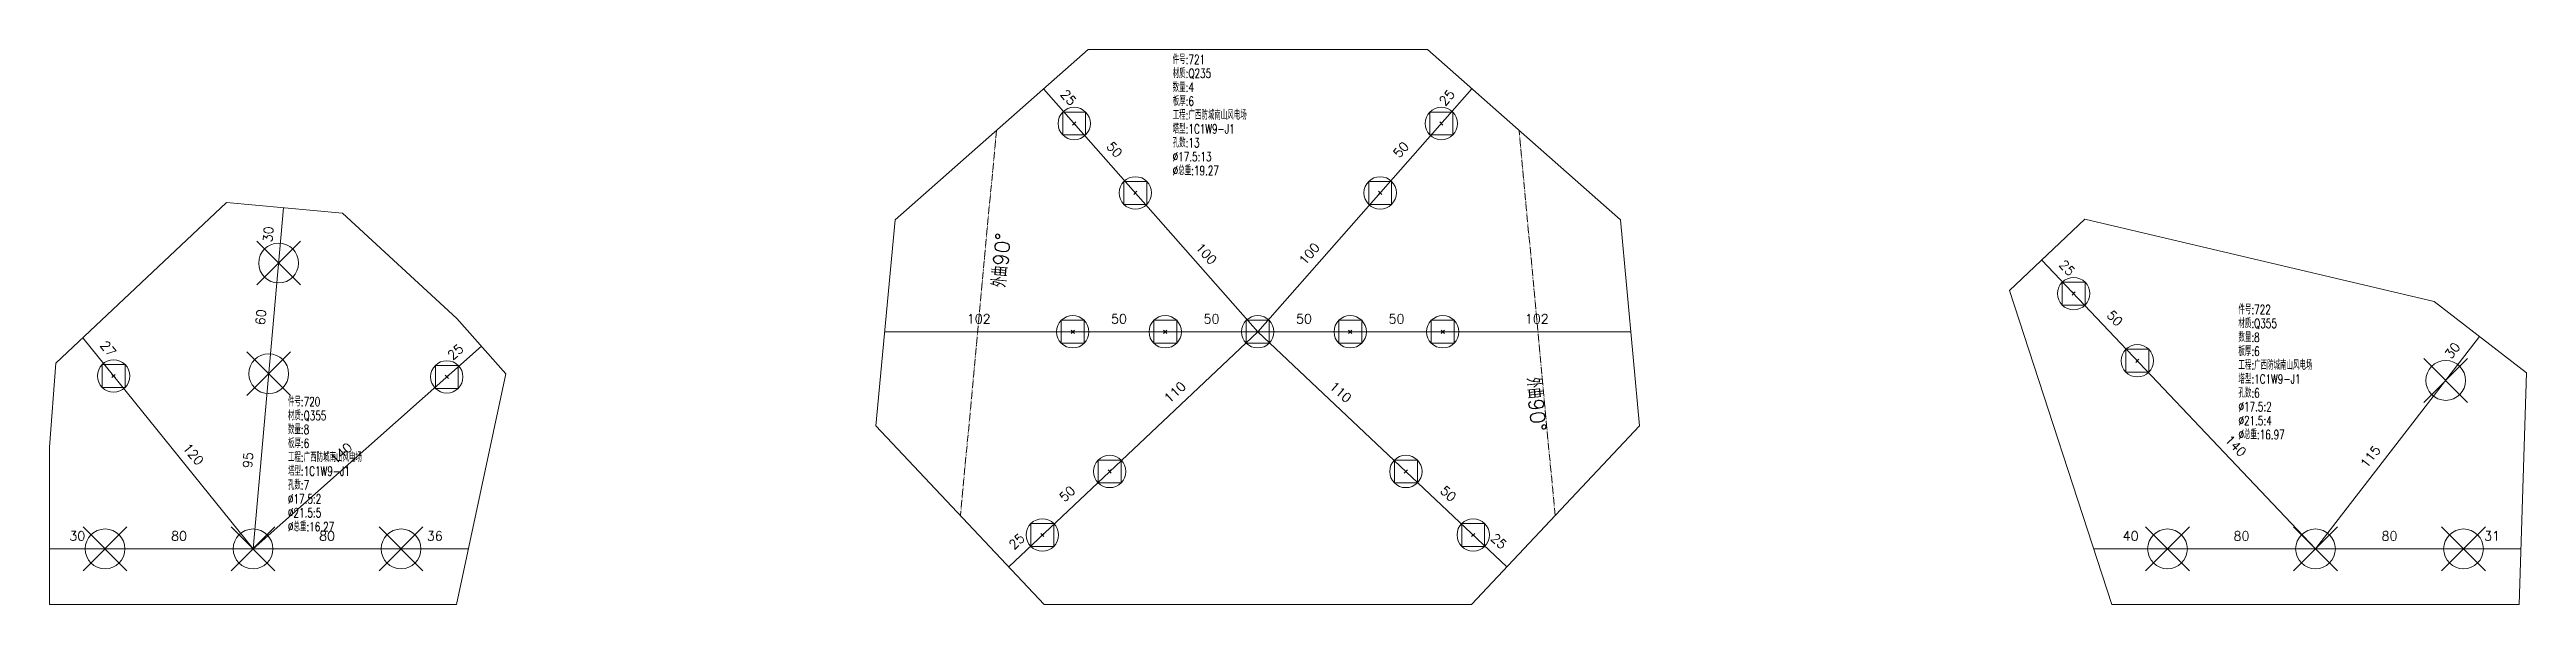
# Model space of a CAD drawing. Extents: x -105 to 10956, y -4548 to 9487.
# Drawn here: x 0 to 1339, y 1543 to 1843 of the extents above; entities that cross this region are included whole.
import ezdxf
from ezdxf.enums import TextEntityAlignment as Align

# ---------------------------------------------------------------- set-up
doc = ezdxf.new("R2010")
doc.units = 0
doc.header["$MEASUREMENT"] = 0
doc.linetypes.add('制弯线', pattern=[5.9, 4, -0.5, 0.2, -0.5, 0.2, -0.5])
doc.layers.add('1', color=7, linetype='CONTINUOUS', lineweight=25)
doc.layers.add('2', color=7, linetype='CONTINUOUS', lineweight=25)
doc.styles.get("Standard").update_dxf_attribs({"font": 'simplex.shx', "width": 0.7, "height": 3, "bigfont": 'gbhzfs.shx'})

msp = doc.modelspace()

# ---------------------------------------------------------------- texts
at = {"layer": '2', "color": 7, "linetype": 'Continuous', "lineweight": 13}
for s, rotation, p in [('25', 312, (547.83331, 1814.52798)), ('25', 49, (758.31405, 1814.52206)), ('50', 312, (572.63427, 1786.40037)), ('50', 49, (733.51214, 1786.39529)), ('30', 85, (122.18964, 1742.98452)), ('100', 312, (622.23722, 1730.14398)), ('100', 49, (683.90834, 1730.14176)), ('25', 314, (1087.66055, 1722.41393)), ('60', 85, (118.17204, 1698.16422)), ('50', 314, (1113.46096, 1695.20016)), ('27', 310, (28.642, 1678.97334)), ('25', 42, (222.09014, 1676.83447)), ('30', 52, (1301.97026, 1678.0599)), ('110', 43, (611.00601, 1655.1165)), ('110', 318, (695.17151, 1655.11618)), ('140', 314, (1178.82199, 1626.25863)), ('120', 310, (74.65123, 1621.96866)), ('95', 85, (111.25279, 1620.97372)), ('140', 42, (160.37416, 1622.08975)), ('115', 52, (1257.61276, 1620.71304)), ('50', 43, (552.78688, 1600.24818)), ('50', 318, (753.38874, 1600.2474)), ('25', 43, (525.49665, 1574.52867)), ('25', 318, (780.67813, 1574.52759))]:
    msp.add_text(s, height=5, rotation=rotation, dxfattribs=at).set_placement(p, align=Align.BOTTOM_CENTER)
for rotation, p in [(85, (519.37008, 1714.22448)), (276, (795.73463, 1665.41559))]:
    msp.add_text('外曲90%%d', height=8, rotation=rotation, dxfattribs=at).set_placement(p, align=Align.BOTTOM_LEFT)
for s, p in [('102', (502.24875, 1693.65682)), ('50', (578.05604, 1693.65601)), ('50', (628.05604, 1693.65549)), ('50', (678.05604, 1693.65497)), ('50', (728.05604, 1693.65445)), ('102', (803.8885, 1693.65367)), ('30', (15, 1576.39557)), ('80', (70, 1576.39557)), ('80', (150, 1576.39557)), ('36', (208.21656, 1576.39557)), ('40', (1124.90876, 1576.39557)), ('80', (1184.80565, 1576.39557)), ('80', (1264.80565, 1576.39557)), ('31', (1320.28841, 1576.39557))]:
    msp.add_text(s, height=5, dxfattribs=at).set_placement(p, align=Align.BOTTOM_CENTER)
at = {"layer": '2', "color": 7, "linetype": 'Continuous', "lineweight": 13, "char_height": 5, "width": 500, "attachment_point": 1, "line_spacing_factor": 0.9}
for s, insert in [('件号:721\\P材质:Q235\\P数量:4\\P板厚:6\\P工程:广西防城南山风电场\\P塔型:1C1W9-J1\\P孔数:13\\P%%c17.5:13\\P%%c总重:19.27', (607.0851, 1840.23941)), ('件号:722\\P材质:Q355\\P数量:8\\P板厚:6\\P工程:广西防城南山风电场\\P塔型:1C1W9-J1\\P孔数:6\\P%%c17.5:2\\P%%c21.5:4\\P%%c总重:16.97', (1183.14944, 1705.16653)), ('件号:720\\P材质:Q355\\P数量:8\\P板厚:6\\P工程:广西防城南山风电场\\P塔型:1C1W9-J1\\P孔数:7\\P%%c17.5:2\\P%%c21.5:5\\P%%c总重:16.27', (128.85184, 1655.41002))]:
    msp.add_mtext(s, dxfattribs=dict(at, insert=insert))

# ---------------------------------------------------------------- linework, layer by layer
at = {"layer": '1', "color": 7, "linetype": 'Continuous', "lineweight": 18}
for p, q in [((561.31835, 1843.08326), (457.09193, 1751.1837)), ((744.82998, 1843.0778), (561.31835, 1843.08326)), ((849.06328, 1751.16591), (744.82998, 1843.0778)), ((95.64068, 1760.42447), (3.36924, 1673.66565)), ((158.38909, 1754.7998), (95.64068, 1760.42447)), ((220.16033, 1697.84537), (158.38909, 1754.7998)), ((457.09193, 1751.1837), (446.70369, 1639.90811)), ((859.46651, 1639.89564), (849.06328, 1751.16591)), ((1100.10573, 1751.4375), (1059.46651, 1712.9089)), ((1288.99992, 1707.05594), (1100.10573, 1751.4375)), ((1059.46651, 1712.9089), (1114.80565, 1543.39557)), ((1338.83236, 1668.5108), (1288.99992, 1707.05594)), ((246.70369, 1667.9247), (220.16033, 1697.84537)), ((3.36924, 1673.66565), (0, 1628.39557)), ((220, 1543.39557), (246.70369, 1667.9247)), ((1334.80565, 1543.39557), (1338.83236, 1668.5108)), ((446.70369, 1639.90811), (537.66139, 1543.39557)), ((768.51241, 1543.39557), (859.46651, 1639.89564)), ((0, 1628.39557), (0, 1543.39557)), ((0, 1543.39557), (220, 1543.39557)), ((537.66139, 1543.39557), (768.51241, 1543.39557)), ((1114.80565, 1543.39557), (1334.80565, 1543.39557))]:
    msp.add_line(p, q, dxfattribs=at)
at = {"layer": '1', "color": 7, "linetype": 'Continuous', "lineweight": 13}
for p, q in [((547.66384, 1796.98178), (547.66384, 1809.35428)), ((547.66384, 1809.35428), (560.03634, 1809.35428)), ((560.03634, 1809.35428), (560.03634, 1796.98178)), ((746.11064, 1796.97607), (746.11064, 1809.34857)), ((746.11064, 1809.34857), (758.48314, 1809.34857)), ((758.48314, 1809.34857), (758.48314, 1796.97607)), ((560.03634, 1796.98178), (547.66384, 1796.98178)), ((552.97509, 1802.29303), (554.72509, 1804.04303)), ((554.72509, 1802.29303), (552.97509, 1804.04303)), ((758.48314, 1796.97607), (746.11064, 1796.97607)), ((751.42189, 1802.28732), (753.17189, 1804.03732)), ((753.17189, 1802.28732), (751.42189, 1804.03732)), ((580.73179, 1759.4783), (580.73179, 1771.8508)), ((580.73179, 1771.8508), (593.10429, 1771.8508)), ((593.10429, 1771.8508), (593.10429, 1759.4783)), ((713.04143, 1759.4737), (713.04143, 1771.8462)), ((713.04143, 1771.8462), (725.41393, 1771.8462)), ((725.41393, 1771.8462), (725.41393, 1759.4737)), ((593.10429, 1759.4783), (580.73179, 1759.4783)), ((586.04304, 1764.78955), (587.79304, 1766.53955)), ((587.79304, 1764.78955), (586.04304, 1766.53955)), ((725.41393, 1759.4737), (713.04143, 1759.4737)), ((718.35268, 1764.78495), (720.10268, 1766.53495)), ((720.10268, 1764.78495), (718.35268, 1766.53495)), ((112.01347, 1715.95158), (135.66347, 1739.60158)), ((135.66347, 1715.95158), (112.01347, 1739.60158)), ((1087.89734, 1705.09239), (1087.89734, 1717.46489)), ((1087.89734, 1717.46489), (1100.26984, 1717.46489)), ((1100.26984, 1717.46489), (1100.26984, 1705.09239)), ((1100.26984, 1705.09239), (1087.89734, 1705.09239)), ((1093.20859, 1710.40364), (1094.95859, 1712.15364)), ((1094.95859, 1710.40364), (1093.20859, 1712.15364)), ((546.86976, 1684.47002), (546.86976, 1696.84252)), ((546.86976, 1696.84252), (559.24226, 1696.84252)), ((552.18101, 1689.78127), (553.93101, 1691.53127)), ((553.93101, 1689.78127), (552.18101, 1691.53127)), ((559.24226, 1696.84252), (559.24226, 1684.47002)), ((596.86976, 1684.4695), (596.86976, 1696.842)), ((596.86976, 1696.842), (609.24226, 1696.842)), ((602.18101, 1689.78075), (603.93101, 1691.53075)), ((603.93101, 1689.78075), (602.18101, 1691.53075)), ((609.24226, 1696.842), (609.24226, 1684.4695)), ((646.86975, 1684.46898), (646.86975, 1696.84148)), ((646.86975, 1696.84148), (659.24225, 1696.84148)), ((652.181, 1689.78023), (653.931, 1691.53023)), ((653.931, 1689.78023), (652.181, 1691.53023)), ((659.24225, 1696.84148), (659.24225, 1684.46898)), ((696.86976, 1684.46846), (696.86976, 1696.84096)), ((696.86976, 1696.84096), (709.24226, 1696.84096)), ((702.18101, 1689.77971), (703.93101, 1691.52971)), ((703.93101, 1689.77971), (702.18101, 1691.52971)), ((709.24226, 1696.84096), (709.24226, 1684.46846)), ((746.86975, 1684.46794), (746.86975, 1696.84044)), ((746.86975, 1696.84044), (759.24225, 1696.84044)), ((752.181, 1689.77919), (753.931, 1691.52919)), ((753.931, 1689.77919), (752.181, 1691.52919)), ((759.24225, 1696.84044), (759.24225, 1684.46794)), ((106.65664, 1656.19119), (130.30664, 1679.84119)), ((130.30664, 1656.19119), (106.65664, 1679.84119)), ((559.24226, 1684.47002), (546.86976, 1684.47002)), ((609.24226, 1684.4695), (596.86976, 1684.4695)), ((659.24225, 1684.46898), (646.86975, 1684.46898)), ((709.24226, 1684.46846), (696.86976, 1684.46846)), ((759.24225, 1684.46794), (746.86975, 1684.46794)), ((1122.29788, 1668.80737), (1122.29788, 1681.17987)), ((1122.29788, 1681.17987), (1134.67038, 1681.17987)), ((1127.60913, 1674.11862), (1129.35913, 1675.86862)), ((1129.35913, 1674.11862), (1127.60913, 1675.86862)), ((1134.67038, 1681.17987), (1134.67038, 1668.80737)), ((1283.34082, 1652.53455), (1306.99082, 1676.18455)), ((1306.99082, 1652.53455), (1283.34082, 1676.18455)), ((28.44729, 1660.58712), (28.44729, 1672.95962)), ((28.44729, 1672.95962), (40.81979, 1672.95962)), ((40.81979, 1660.58712), (28.44729, 1660.58712)), ((33.75854, 1665.89837), (35.50854, 1667.64837)), ((35.50854, 1665.89837), (33.75854, 1667.64837)), ((40.81979, 1672.95962), (40.81979, 1660.58712)), ((208.54355, 1660.10912), (208.54355, 1672.48162)), ((208.54355, 1672.48162), (220.91605, 1672.48162)), ((213.8548, 1665.42037), (215.6048, 1667.17037)), ((215.6048, 1665.42037), (213.8548, 1667.17037)), ((220.91605, 1672.48162), (220.91605, 1660.10912)), ((1134.67038, 1668.80737), (1122.29788, 1668.80737)), ((220.91605, 1660.10912), (208.54355, 1660.10912)), ((566.85167, 1609.02506), (566.85167, 1621.39756)), ((566.85167, 1621.39756), (579.22417, 1621.39756)), ((579.22417, 1621.39756), (579.22417, 1609.02506)), ((726.95197, 1609.0245), (726.95197, 1621.397)), ((726.95197, 1621.397), (739.32447, 1621.397)), ((739.32447, 1621.397), (739.32447, 1609.0245)), ((579.22417, 1609.02506), (566.85167, 1609.02506)), ((572.16292, 1614.33631), (573.91292, 1616.08631)), ((573.91292, 1614.33631), (572.16292, 1616.08631)), ((739.32447, 1609.0245), (726.95197, 1609.0245)), ((732.26322, 1614.33575), (734.01322, 1616.08575)), ((734.01322, 1614.33575), (732.26322, 1616.08575)), ((18.175, 1561.57057), (41.825, 1585.22057)), ((41.825, 1561.57057), (18.175, 1585.22057)), ((98.175, 1561.57057), (121.825, 1585.22057)), ((121.825, 1561.57057), (98.175, 1585.22057)), ((178.175, 1561.57057), (201.825, 1585.22057)), ((201.825, 1561.57057), (178.175, 1585.22057)), ((530.46471, 1574.73236), (530.46471, 1587.10486)), ((530.46471, 1587.10486), (542.83721, 1587.10486)), ((535.77596, 1580.04361), (537.52596, 1581.79361)), ((537.52596, 1580.04361), (535.77596, 1581.79361)), ((542.83721, 1587.10486), (542.83721, 1574.73236)), ((763.33781, 1574.73144), (763.33781, 1587.10394)), ((763.33781, 1587.10394), (775.71031, 1587.10394)), ((768.64906, 1580.04269), (770.39906, 1581.79269)), ((770.39906, 1580.04269), (768.64906, 1581.79269)), ((775.71031, 1587.10394), (775.71031, 1574.73144)), ((1132.98065, 1561.57057), (1156.63065, 1585.22057)), ((1156.63065, 1561.57057), (1132.98065, 1585.22057)), ((1212.98065, 1561.57057), (1236.63065, 1585.22057)), ((1236.63065, 1561.57057), (1212.98065, 1585.22057)), ((1292.98065, 1561.57057), (1316.63065, 1585.22057)), ((1316.63065, 1561.57057), (1292.98065, 1585.22057)), ((542.83721, 1574.73236), (530.46471, 1574.73236)), ((775.71031, 1574.73144), (763.33781, 1574.73144))]:
    msp.add_line(p, q, dxfattribs=at)
for centre, radius in [((553.85009, 1803.16803), 8.75), ((752.29689, 1803.16232), 8.75), ((586.91804, 1765.66455), 8.75), ((719.22768, 1765.65995), 8.75), ((123.83847, 1727.77658), 10.75), ((1094.08359, 1711.27864), 8.75), ((553.05601, 1690.65627), 8.75), ((603.05601, 1690.65575), 8.75), ((653.056, 1690.65523), 8.75), ((703.05601, 1690.65471), 8.75), ((753.056, 1690.65419), 8.75), ((34.63354, 1666.77337), 8.75), ((118.48164, 1668.01619), 10.75), ((214.7298, 1666.29537), 8.75), ((1128.48413, 1674.99362), 8.75), ((1295.16582, 1664.35955), 10.75), ((573.03792, 1615.21131), 8.75), ((733.13822, 1615.21075), 8.75), ((30, 1573.39557), 10.75), ((110, 1573.39557), 10.75), ((190, 1573.39557), 10.75), ((536.65096, 1580.91861), 8.75), ((769.52406, 1580.91769), 8.75), ((1144.80565, 1573.39557), 10.75), ((1224.80565, 1573.39557), 10.75), ((1304.80565, 1573.39557), 10.75)]:
    msp.add_circle(centre, radius, dxfattribs=at)
at = {"layer": '2', "color": 9, "linetype": 'Continuous', "lineweight": 13}
for p, q in [((653.05598, 1690.65526), (537.31612, 1821.91977)), ((653.08928, 1690.65526), (768.83149, 1821.9135)), ((109.99997, 1573.39557), (126.51686, 1757.65678)), ((1224.80565, 1573.39557), (1076.88331, 1729.42115)), ((109.99996, 1573.39557), (17.9815, 1687.40492)), ((451.44143, 1690.65736), (854.72093, 1690.65316)), ((653.08922, 1690.65526), (518.45745, 1563.7723)), ((653.0896, 1690.65526), (787.71698, 1563.77114)), ((1224.80565, 1573.39557), (1313.52065, 1688.08928)), ((110.00008, 1573.39557), (233.43204, 1682.885)), ((226.43312, 1573.39557), (0, 1573.39557)), ((1335.77117, 1573.39557), (1105.01188, 1573.39557))]:
    msp.add_line(p, q, dxfattribs=at)
at = {"layer": '2', "color": 190, "linetype": '制弯线', "lineweight": 13}
for p, q in [((511.81375, 1799.43357), (492.39504, 1591.42636)), ((813.78034, 1591.42373), (794.3331, 1799.42644))]:
    msp.add_line(p, q, dxfattribs=at)

msp.set_redraw_order([(e.dxf.handle, doc.entitydb.next_handle()) for e in msp.query("TEXT MTEXT ATTDEF DIMENSION ARC_DIMENSION")])  # texts and dimensions are drawn at this point

doc.saveas('drawing.dxf')
